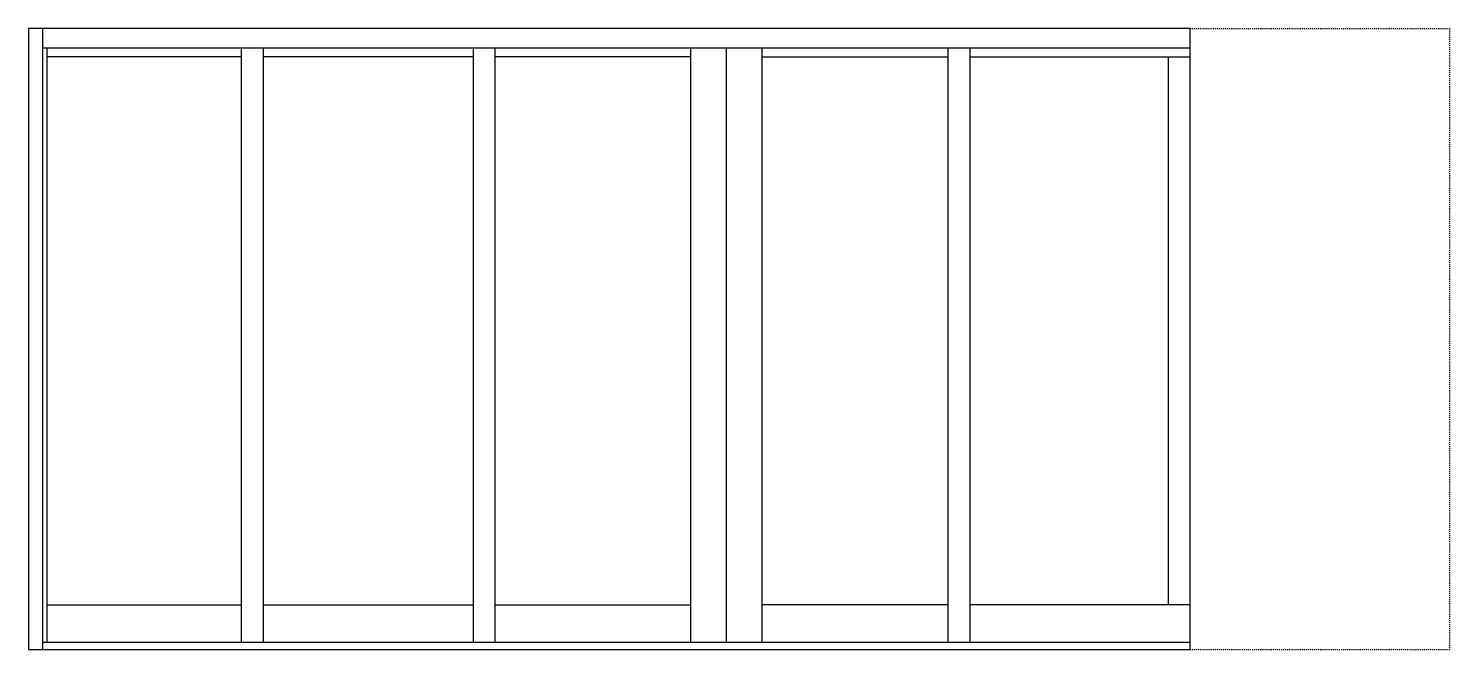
# Model space of a CAD drawing. Extents: x -28 to 139, y -71 to 44.
# Drawn here: x 1.7 to 139, y -71.2 to -11.1 of the extents above; entities that cross this region are included whole.
import ezdxf

# ---------------------------------------------------------------- set-up
doc = ezdxf.new("R2010")
doc.units = 0
doc.header["$MEASUREMENT"] = 0
doc.linetypes.add('HIDDEN', pattern=[0.375, 0.25, -0.125])
doc.layers.get('0').update_dxf_attribs({"linetype": 'CONTINUOUS'})
doc.layers.add('TEXT', color=7, linetype='CONTINUOUS')

msp = doc.modelspace()

# ---------------------------------------------------------------- linework, layer by layer
at = {"color": 1}
for p, q in [((113.90595, -11.10686), (1.68416, -11.10686)), ((1.68416, -11.10686), (1.68416, -71.18172)), ((3.02887, -11.10686), (3.02887, -71.18172)), ((113.90595, -13.03257), (3.02887, -13.03257)), ((1.68416, -71.18172), (113.90595, -71.18172)), ((3.02887, -70.47091), (113.90595, -70.47091))]:
    msp.add_line(p, q, dxfattribs=at)
at = {"color": 5}
for p, q in [((113.90595, -11.10686), (113.90595, -71.18172)), ((3.4816, -70.47091), (3.4816, -13.03257)), ((22.25283, -13.03257), (22.25283, -70.47091)), ((24.36746, -13.03257), (24.36746, -70.47091)), ((44.64873, -13.03257), (44.64873, -70.47091)), ((46.76337, -13.03257), (46.76337, -70.47091)), ((65.69896, -70.47091), (65.69896, -13.03257)), ((72.57445, -70.47091), (72.57445, -13.03257)), ((90.51813, -13.03257), (90.51813, -70.47091)), ((92.63277, -13.03257), (92.63277, -70.47091)), ((22.25283, -13.8703), (3.4816, -13.8703)), ((44.64873, -13.8703), (24.36746, -13.8703)), ((65.69896, -13.8703), (46.76337, -13.8703)), ((72.57445, -13.8703), (90.51813, -13.8703)), ((92.63277, -13.8703), (113.90595, -13.8703)), ((111.79132, -13.8703), (111.79132, -66.85633)), ((3.4816, -66.85633), (22.25283, -66.85633)), ((24.36746, -66.85633), (44.64873, -66.85633)), ((46.76337, -66.85633), (65.69896, -66.85633)), ((90.51813, -66.85633), (72.57445, -66.85633)), ((113.90595, -66.85633), (92.63277, -66.85633))]:
    msp.add_line(p, q, dxfattribs=at)
at = {"color": 1, "linetype": 'HIDDEN', "ltscale": 0.25}
for p, q in [((113.90595, -11.10686), (138.99322, -11.10686)), ((138.99322, -11.10686), (138.99322, -71.18172)), ((113.90595, -71.18172), (138.99322, -71.18172))]:
    msp.add_line(p, q, dxfattribs=at)
at = {"layer": 'TEXT', "color": 5}
msp.add_line((69.13671, -70.47091), (69.13671, -13.03257), dxfattribs=at)

doc.saveas('drawing.dxf')
